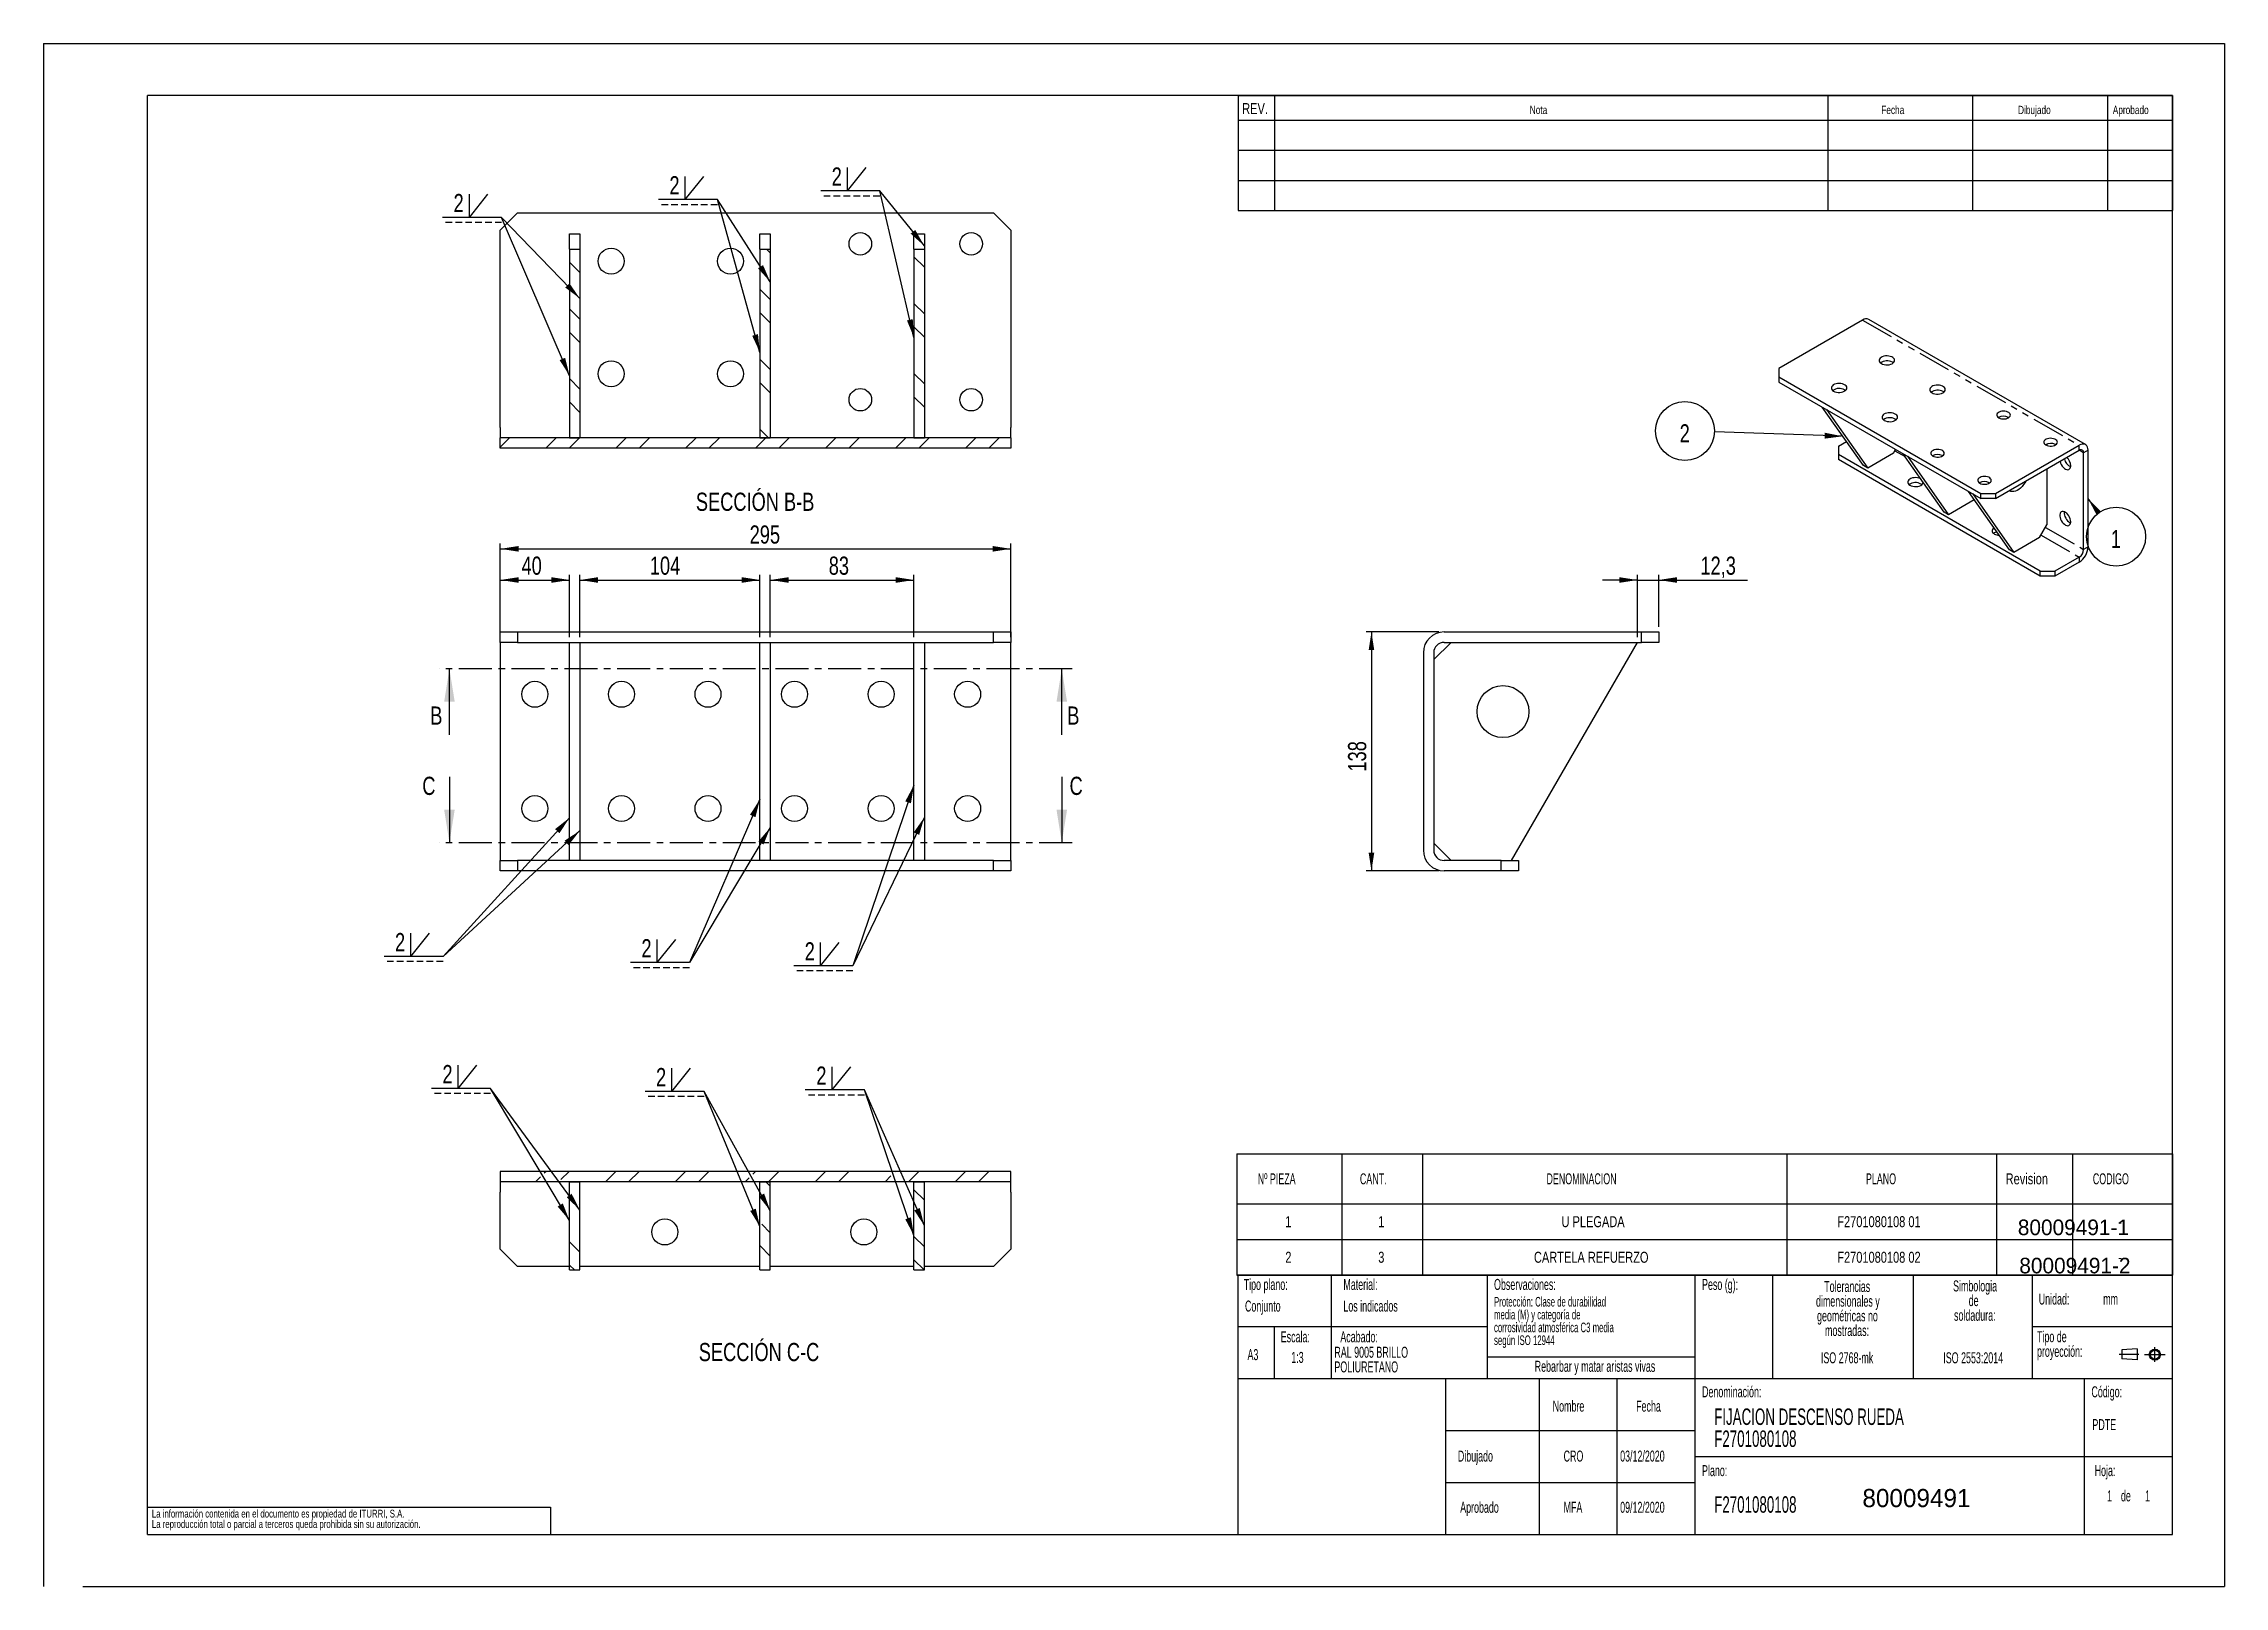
# Model space of a CAD drawing. Extents: x 0 to 420, y 0 to 297.
import ezdxf

# ---------------------------------------------------------------- set-up
doc = ezdxf.new("R2010")
doc.units = 0
for name, pattern in [('SLD-CENTRADA-DOBLE', [12.7, 6.35, -1.27, 1.27, -1.27, 1.27, -1.27]), ('SLD-CENTRADA-SIMPLE', [10.16, 6.35, -1.27, 1.27, -1.27]), ('SLD-CENTRADA-TRAZOS-LARGOS', [19.05, 15.24, -1.27, 1.27, -1.27]), ('SLD-CONTINUA', [0]), ('SLD-DISCONTINUA', [1.905, 1.27, -0.635])]:
    doc.linetypes.add(name, pattern=pattern)
doc.layers.get('0').update_dxf_attribs({"linetype": 'CONTINUOUS'})
doc.layers.add('FORMATO', color=7, linetype='SLD-CONTINUA')
doc.layers.add('SLD-0', color=179, linetype='SLD-CONTINUA')
doc.styles.add('SLDTEXTSTYLE0', font='TXT', dxfattribs={"width": 0.605})
doc.styles.add('SLDTEXTSTYLE1', font='TXT', dxfattribs={"width": 0.75})
doc.dimstyles.new('SLDDIMSTYLE0', dxfattribs={"dimtxt": 3.5, "dimasz": 3.5, "dimexe": 0, "dimexo": 0.0625, "dimgap": 0.875, "dimtad": 1, "dimdec": 1, "dimlfac": 3, "dimrnd": 1e-09, "dimzin": 12, "dimdsep": 46, "dimtxsty": 'SLDTEXTSTYLE1', "dimsah": 1, "dimcen": 0.09, "dimadec": 0, "dimazin": 0, "dimtfac": 1, "dimtdec": 1, "dimtofl": 0, "dimtmove": 0, "dimatfit": 3, "dimfxl": 1, "dimtolj": 1, "dimtzin": 12, "dimarcsym": 0})
doc.dimstyles.new('SLDDIMSTYLE1', dxfattribs={"dimtxt": 0.18, "dimasz": 3.5, "dimexe": 0, "dimexo": 0.0625, "dimgap": 0, "dimtad": 0, "dimtih": 1, "dimtoh": 1, "dimdec": 0, "dimrnd": 1e-09, "dimzin": 0, "dimdsep": 46, "dimtxsty": 'Standard', "dimsah": 1, "dimcen": 0.09, "dimadec": 0, "dimazin": 0, "dimtfac": 3.5, "dimtdec": 0, "dimtofl": 0, "dimtmove": 0, "dimatfit": 3, "dimfxl": 1, "dimtolj": 1, "dimtzin": 0, "dimarcsym": 0})
doc.dimstyles.new('SLDDIMSTYLE2', dxfattribs={"dimtxt": 3.5, "dimasz": 3.5, "dimexe": 0, "dimexo": 0.0625, "dimgap": 0.875, "dimtad": 1, "dimdec": 1, "dimlfac": 3, "dimrnd": 1e-09, "dimzin": 12, "dimdsep": 46, "dimtxsty": 'SLDTEXTSTYLE1', "dimsah": 1, "dimcen": 0.09, "dimadec": 0, "dimazin": 0, "dimtfac": 1, "dimtdec": 1, "dimtmove": 0, "dimatfit": 0, "dimfxl": 1, "dimtolj": 1, "dimtzin": 12, "dimarcsym": 0})

msp = doc.modelspace()

# ---------------------------------------------------------------- texts
at = {"color": 7, "linetype": 'Continuous', "char_height": 3.5, "attachment_point": 1, "style": 'SLDTEXTSTYLE1'}
for s, insert in [('B', (74.467, 169.392)), ('B', (197.146, 169.392)), ('C', (72.929, 155.863)), ('C', (197.585, 155.863))]:
    msp.add_mtext(s, dxfattribs=dict(at, insert=insert))
at = {"attachment_point": 1}
for s, width, insert, char_height in [('80009491-1', 24.496, (380.217, 70.615), 3), ('80009491-2', 28.0699, (380.504, 63.258), 3), ('80009491', 60.14397, (350.286, 18.75), 3.5)]:
    msp.add_mtext_dynamic_manual_height_columns(s, width=width, gutter_width=17.5, heights=[0], dxfattribs=dict(at, insert=insert, char_height=char_height))
at = {"layer": 'FORMATO', "style": 'SLDTEXTSTYLE1'}
for s, insert, char_height, attachment_point in [('REV.', (230.836, 285.552), 2.1167, 1), ('Nota', (286.224, 285.026), 1.5875, 1), ('Fecha', (353.926, 285.026), 1.5875, 1), ('Dibujado', (380.261, 285.026), 1.5875, 1), ('Aprobado', (398.51, 285.026), 1.5875, 1), ('SECCIÓN B-B', (137.031, 210.554), 3.5, 2), ('SECCIÓN C-C', (137.782, 46.862), 3.5, 2)]:
    msp.add_mtext(s, dxfattribs=dict(at, insert=insert, char_height=char_height, attachment_point=attachment_point))
at = {"layer": 'SLD-0', "style": 'SLDTEXTSTYLE0'}
for s, insert, char_height, attachment_point in [('Tipo plano:', (231.129, 59.181), 2.11667, 1), ('Material:', (250.33, 59.181), 2.1167, 1), ('Observaciones:', (279.339, 59.181), 2.11667, 1), ('Peso (g):', (319.403, 59.181), 2.1167, 1), ('Conjunto', (231.377, 55.019), 2.1167, 1), ('Los indicados', (250.33, 55.019), 2.11667, 1), ('Unidad:', (384.246, 56.371), 2.1167, 1), ('mm', (396.662, 56.371), 2.1167, 1), ('Escala:', (238.263, 49.101), 2.1167, 1), ('Acabado:', (249.738, 49.101), 2.1167, 1), ('A3', (231.859, 45.674), 2.1167, 1), ('1:3', (240.29, 45.135), 2.1167, 1), ('Rebarbar y matar aristas vivas', (298.785, 43.424), 2.11667, 2), ('ISO 2768-mk', (347.337, 45.06), 2.11667, 2), ('ISO 2553:2014', (371.625, 45.06), 2.11667, 2), ('Denominación:', (319.403, 38.514), 2.11667, 1), ('Código:', (394.398, 38.514), 2.1167, 1), ('Nombre', (290.638, 35.755), 2.1167, 1), ('Fecha', (306.708, 35.755), 2.1167, 1), ('PDTE', (394.586, 32.193), 2.1167, 1), ('Dibujado', (272.373, 26.14), 2.1167, 1), ('CRO', (292.735, 26.14), 2.1167, 1), ('03/12/2020', (303.629, 26.14), 2.1167, 1), ('Plano:', (319.403, 23.338), 2.1167, 1), ('Hoja:', (395.014, 23.338), 2.1167, 1), ('F2701080108', (321.739, 17.347), 3.175, 1), ('1', (397.413, 18.475), 2.117, 1), ('1', (397.413, 18.475), 2.117, 1), ('de', (400.078, 18.475), 2.1167, 1), ('de', (400.078, 18.475), 2.1167, 1), ('1', (404.731, 18.475), 2.117, 1), ('1', (404.731, 18.475), 2.117, 1), ('Aprobado', (272.825, 16.282), 2.1167, 1), ('MFA', (292.735, 16.282), 2.1167, 1), ('09/12/2020', (303.629, 16.282), 2.1167, 1)]:
    msp.add_mtext(s, dxfattribs=dict(at, insert=insert, char_height=char_height, attachment_point=attachment_point))

# ---------------------------------------------------------------- blocks, each defined once
blk = doc.blocks.new('BLOQUE3')
at = {"color": 7, "linetype": 'SLD-CENTRADA-TRAZOS-LARGOS'}
for p, q in [((397.92, 130.06), (394.8, 130.06)), ((398.88, 130.02), (402.16, 130.02)), ((400.52, 128.85), (400.52, 131.19))]:
    blk.add_line(p, q, dxfattribs=at)
at = {"color": 7, "linetype": 'SLD-CONTINUA'}
for p, q in [((397.68, 130.95), (395.23, 130.77)), ((395.23, 130.77), (395.23, 129.34)), ((397.68, 130.95), (397.68, 129.16)), ((397.68, 129.16), (395.23, 129.34))]:
    blk.add_line(p, q, dxfattribs=at)
for radius in [0.892, 0.713]:
    blk.add_circle((400.52, 130.02), radius, dxfattribs=at)
blk = doc.blocks.new('SW_NOTE_0')
at = {"layer": 'SLD-0', "color": 0, "attachment_point": 2, "style": 'SLDTEXTSTYLE0'}
for s, insert, char_height in [('dimensionales y', (7.54, -0.09), 2.1167), ('Tolerancias', (7.41, 2.73), 2.1167), ('geométricas no', (7.46, -2.92), 2.1167), ('mostradas:', (7.38, -5.74), 2.117)]:
    blk.add_mtext(s, dxfattribs=dict(at, insert=insert, char_height=char_height))
blk = doc.blocks.new('SW_NOTE_0_1')
at = {"layer": 'SLD-0', "color": 0, "attachment_point": 1, "style": 'SLDTEXTSTYLE0'}
for s, insert, char_height in [('Tipo de', (0, 2.73), 2.117), ('proyección:', (0, -0.09), 2.1167)]:
    blk.add_mtext(s, dxfattribs=dict(at, insert=insert, char_height=char_height))
blk = doc.blocks.new('SW_NOTE_0_2')
at = {"layer": 'SLD-0', "color": 0, "char_height": 2.117, "attachment_point": 2, "style": 'SLDTEXTSTYLE0'}
for s, insert in [('Simbologia', (7.11, 2.73)), ('de', (6.84, -0.09)), ('soldadura:', (7.06, -2.92))]:
    blk.add_mtext(s, dxfattribs=dict(at, insert=insert))
blk = doc.blocks.new('SW_NOTE_0_3')
at = {"layer": 'SLD-0', "color": 0, "char_height": 1.5, "attachment_point": 1, "style": 'SLDTEXTSTYLE1'}
for s, insert in [('La información contenida en el documento es propiedad de ITURRI, S.A.', (0, 1.93)), ('La reproducción total o parcial a terceros queda prohibida sin su autorización.', (0, -0.07))]:
    blk.add_mtext(s, dxfattribs=dict(at, insert=insert))
blk = doc.blocks.new('SW_NOTE_0_4')
at = {"layer": 'SLD-0', "color": 0, "char_height": 2.1167, "attachment_point": 1, "style": 'SLDTEXTSTYLE0'}
for s, insert in [('RAL 9005 BRILLO', (0, 2.73)), ('POLIURETANO', (0, -0.09))]:
    blk.add_mtext(s, dxfattribs=dict(at, insert=insert))
blk = doc.blocks.new('SW_NOTE_0_5')
at = {"layer": 'SLD-0', "color": 0, "char_height": 3.175, "attachment_point": 1, "style": 'SLDTEXTSTYLE0'}
for s, insert in [('FIJACION DESCENSO RUEDA', (0, 4.09)), ('F2701080108', (0, -0.14))]:
    blk.add_mtext(s, dxfattribs=dict(at, insert=insert))
blk = doc.blocks.new('SW_NOTE_0_6')
at = {"layer": 'SLD-0', "color": 0, "char_height": 1.8521, "attachment_point": 1, "style": 'SLDTEXTSTYLE0'}
for s, insert in [('media (M) y categoría de', (0, -0.08)), ('Protección: Clase de durabilidad', (0, 2.39)), ('corrosividad atmosférica C3 media', (0, -2.55)), ('según ISO 12944', (0, -5.02))]:
    blk.add_mtext(s, dxfattribs=dict(at, insert=insert))
blk = doc.blocks.new('SW_TABLEANNOTATION_0')
at = {"layer": 'FORMATO', "color": 0}
for p, q in [((0, 0), (0, -9.66)), ((0, 0), (20.25, 0)), ((20.25, 0), (20.25, -9.66)), ((20.25, 0), (35.79, 0)), ((35.79, 0), (35.79, -9.66)), ((35.79, 0), (105.92, 0)), ((105.92, 0), (105.92, -9.66)), ((105.92, 0), (146.3, 0)), ((146.3, 0), (146.3, -9.66)), ((146.3, 0), (160.98, 0)), ((160.98, 0), (160.98, -9.66)), ((160.98, 0), (180.2, 0)), ((180.2, 0), (180.2, -9.66)), ((0, -9.66), (20.25, -9.66)), ((0, -9.66), (0, -16.51)), ((20.25, -9.66), (35.79, -9.66)), ((20.25, -9.66), (20.25, -16.51)), ((35.79, -9.66), (105.92, -9.66)), ((35.79, -9.66), (35.79, -16.51)), ((105.92, -9.66), (146.3, -9.66)), ((105.92, -9.66), (105.92, -16.51)), ((146.3, -9.66), (160.98, -9.66)), ((146.3, -9.66), (146.3, -16.51)), ((160.98, -9.66), (180.2, -9.66)), ((160.98, -9.66), (160.98, -16.51)), ((180.2, -9.66), (180.2, -16.51)), ((0, -16.51), (0, -23.35)), ((0, -16.51), (20.25, -16.51)), ((20.25, -16.51), (20.25, -23.35)), ((20.25, -16.51), (35.79, -16.51)), ((35.79, -16.51), (35.79, -23.35)), ((35.79, -16.51), (105.92, -16.51)), ((105.92, -16.51), (105.92, -23.35)), ((105.92, -16.51), (146.3, -16.51)), ((146.3, -16.51), (146.3, -23.35)), ((146.3, -16.51), (160.98, -16.51)), ((160.98, -16.51), (160.98, -23.35)), ((160.98, -16.51), (180.2, -16.51)), ((180.2, -16.51), (180.2, -23.35)), ((0, -23.35), (20.25, -23.35)), ((20.25, -23.35), (35.79, -23.35)), ((35.79, -23.35), (105.92, -23.35)), ((105.92, -23.35), (146.3, -23.35)), ((146.3, -23.35), (160.98, -23.35)), ((160.98, -23.35), (180.2, -23.35))]:
    blk.add_line(p, q, dxfattribs=at)
at = {"layer": 'FORMATO', "color": 0, "attachment_point": 1}
for s, insert, char_height, style in [('Nº PIEZA', (4.04, -3.76), 2.117, 'SLDTEXTSTYLE0'), ('CANT.', (23.71, -3.76), 2.117, 'SLDTEXTSTYLE0'), ('DENOMINACION', (59.64, -3.76), 2.1167, 'SLDTEXTSTYLE0'), ('PLANO', (121.17, -3.76), 2.117, 'SLDTEXTSTYLE0'), ('Revision', (148.08, -3.76), 2.117, 'SLDTEXTSTYLE1'), ('CODIGO', (164.87, -3.76), 2.117, 'SLDTEXTSTYLE0'), ('1', (9.34, -12.01), 2.12, 'SLDTEXTSTYLE1'), ('1', (27.24, -12.01), 2.12, 'SLDTEXTSTYLE1'), ('U PLEGADA', (62.54, -12.01), 2.117, 'SLDTEXTSTYLE1'), ('F2701080108 01', (115.65, -12.01), 2.1167, 'SLDTEXTSTYLE1'), ('-', (169.73, -12.01), 2.12, 'SLDTEXTSTYLE1'), ('2', (9.34, -18.86), 2.12, 'SLDTEXTSTYLE1'), ('3', (27.24, -18.86), 2.12, 'SLDTEXTSTYLE1'), ('CARTELA REFUERZO', (57.23, -18.86), 2.1167, 'SLDTEXTSTYLE1'), ('F2701080108 02', (115.65, -18.86), 2.1167, 'SLDTEXTSTYLE1'), ('-', (169.73, -18.86), 2.12, 'SLDTEXTSTYLE1')]:
    blk.add_mtext(s, dxfattribs=dict(at, insert=insert, char_height=char_height, style=style))
blk = doc.blocks.new('_D')
at = {"layer": 'FORMATO', "color": 7, "transparency": 16777216}
for p, q in [((87.96, 182.74), (87.96, 194.74)), ((87.96, 193.74), (101.29, 193.74)), ((101.29, 182.74), (101.29, 194.74))]:
    blk.add_line(p, q, dxfattribs=at)
for points in [[(87.96, 193.74), (91.46, 193.2), (91.46, 194.28)], [(101.29, 193.74), (97.79, 194.28), (97.79, 193.2)]]:
    blk.add_solid(points, dxfattribs=at)
at = {"layer": 'FORMATO', "color": 7, "transparency": 16777216, "insert": (92.04, 198.25), "char_height": 3.5, "attachment_point": 1, "style": 'SLDTEXTSTYLE1'}
blk.add_mtext('40', dxfattribs=at)
blk = doc.blocks.new('_D_1')
at = {"layer": 'FORMATO', "color": 7, "transparency": 16777216}
for p, q in [((103.29, 182.74), (103.29, 194.74)), ((103.29, 193.74), (137.96, 193.74)), ((137.96, 182.74), (137.96, 194.74))]:
    blk.add_line(p, q, dxfattribs=at)
for points in [[(103.29, 193.74), (106.79, 193.2), (106.79, 194.28)], [(137.96, 193.74), (134.46, 194.28), (134.46, 193.2)]]:
    blk.add_solid(points, dxfattribs=at)
at = {"layer": 'FORMATO', "color": 7, "transparency": 16777216, "insert": (116.75, 198.25), "char_height": 3.5, "attachment_point": 1, "style": 'SLDTEXTSTYLE1'}
blk.add_mtext('104', dxfattribs=at)
blk = doc.blocks.new('_D_2')
at = {"layer": 'FORMATO', "color": 7, "transparency": 16777216}
for p, q in [((139.96, 182.74), (139.96, 194.74)), ((139.96, 193.74), (167.62, 193.74)), ((167.62, 182.74), (167.62, 194.74))]:
    blk.add_line(p, q, dxfattribs=at)
for points in [[(139.96, 193.74), (143.46, 193.2), (143.46, 194.28)], [(167.62, 193.74), (164.12, 194.28), (164.12, 193.2)]]:
    blk.add_solid(points, dxfattribs=at)
at = {"layer": 'FORMATO', "color": 7, "transparency": 16777216, "insert": (151.21, 198.25), "char_height": 3.5, "attachment_point": 1, "style": 'SLDTEXTSTYLE1'}
blk.add_mtext('83', dxfattribs=at)
blk = doc.blocks.new('_D_3')
at = {"layer": 'FORMATO', "color": 7, "transparency": 16777216}
for p, q in [((87.96, 182.74), (87.96, 200.74)), ((87.96, 199.74), (186.29, 199.74)), ((186.29, 182.74), (186.29, 200.74))]:
    blk.add_line(p, q, dxfattribs=at)
for points in [[(87.96, 199.74), (91.46, 199.2), (91.46, 200.28)], [(186.29, 199.74), (182.79, 200.28), (182.79, 199.2)]]:
    blk.add_solid(points, dxfattribs=at)
at = {"layer": 'FORMATO', "color": 7, "transparency": 16777216, "insert": (135.98, 204.25), "char_height": 3.5, "attachment_point": 1, "style": 'SLDTEXTSTYLE1'}
blk.add_mtext('295', dxfattribs=at)
blk = doc.blocks.new('SW_SYMBOL_WELD_BUSB')
at = {"layer": 'FORMATO', "color": 0}
for q in [(200, 1000), (1000, 1000)]:
    blk.add_line((200, 0), q, dxfattribs=at)
blk = doc.blocks.new('SW_WELDSYMBOL_0')
at = {"layer": 'FORMATO', "color": 0}
blk.add_line((0, 0), (-11.38, 0), dxfattribs=at)
at = {"layer": 'FORMATO', "color": 0, "linetype": 'SLD-DISCONTINUA'}
blk.add_line((0, -1), (-11.38, -1), dxfattribs=at)
at = {"layer": 'FORMATO', "color": 0, "xscale": 0.004470703125, "yscale": 0.004470703125, "zscale": 0.004470703125}
blk.add_blockref('SW_SYMBOL_WELD_BUSB', (-7.11, 0), dxfattribs=at)
at = {"layer": 'FORMATO', "color": 0, "insert": (-9.26, 4.51), "char_height": 3.5, "attachment_point": 1, "style": 'SLDTEXTSTYLE1'}
blk.add_mtext('2', dxfattribs=at)
blk = doc.blocks.new('SW_WELDSYMBOL_1')
at = {"layer": 'FORMATO', "color": 0}
blk.add_line((0, 0), (-11.38, 0), dxfattribs=at)
at = {"layer": 'FORMATO', "color": 0, "linetype": 'SLD-DISCONTINUA'}
blk.add_line((0, -1), (-11.38, -1), dxfattribs=at)
at = {"layer": 'FORMATO', "color": 0, "xscale": 0.004470703125, "yscale": 0.004470703125, "zscale": 0.004470703125}
blk.add_blockref('SW_SYMBOL_WELD_BUSB', (-7.11, 0), dxfattribs=at)
at = {"layer": 'FORMATO', "color": 0, "insert": (-9.26, 4.51), "char_height": 3.5, "attachment_point": 1, "style": 'SLDTEXTSTYLE1'}
blk.add_mtext('2', dxfattribs=at)
blk = doc.blocks.new('SW_WELDSYMBOL_2')
at = {"layer": 'FORMATO', "color": 0}
blk.add_line((0, 0), (-11.38, 0), dxfattribs=at)
at = {"layer": 'FORMATO', "color": 0, "linetype": 'SLD-DISCONTINUA'}
blk.add_line((0, -1), (-11.38, -1), dxfattribs=at)
at = {"layer": 'FORMATO', "color": 0, "xscale": 0.004470703125, "yscale": 0.004470703125, "zscale": 0.004470703125}
blk.add_blockref('SW_SYMBOL_WELD_BUSB', (-7.11, 0), dxfattribs=at)
at = {"layer": 'FORMATO', "color": 0, "insert": (-9.26, 4.51), "char_height": 3.5, "attachment_point": 1, "style": 'SLDTEXTSTYLE1'}
blk.add_mtext('2', dxfattribs=at)
blk = doc.blocks.new('_D_4')
at = {"layer": 'FORMATO', "color": 7, "transparency": 16777216}
for p, q in [((306.98, 193.74), (300.25, 193.74)), ((306.98, 182.74), (306.98, 194.74)), ((306.98, 193.74), (311.06, 193.74)), ((311.06, 184.74), (311.06, 194.74)), ((311.06, 193.74), (328.14, 193.74))]:
    blk.add_line(p, q, dxfattribs=at)
for points in [[(306.98, 193.74), (303.48, 194.28), (303.48, 193.2)], [(311.06, 193.74), (314.56, 193.2), (314.56, 194.28)]]:
    blk.add_solid(points, dxfattribs=at)
at = {"layer": 'FORMATO', "color": 7, "transparency": 16777216, "insert": (319.09, 198.25), "char_height": 3.5, "attachment_point": 1, "style": 'SLDTEXTSTYLE1'}
blk.add_mtext('12,3', dxfattribs=at)
blk = doc.blocks.new('_D_5')
at = {"layer": 'FORMATO', "color": 7, "transparency": 16777216}
for p, q in [((268.73, 183.74), (254.73, 183.74)), ((255.73, 183.74), (255.73, 137.74)), ((268.73, 137.74), (254.73, 137.74))]:
    blk.add_line(p, q, dxfattribs=at)
for points in [[(255.73, 183.74), (255.19, 180.24), (256.27, 180.24)], [(255.73, 137.74), (256.27, 141.24), (255.19, 141.24)]]:
    blk.add_solid(points, dxfattribs=at)
at = {"layer": 'FORMATO', "color": 7, "transparency": 16777216, "insert": (251.22, 156.86), "char_height": 3.5, "attachment_point": 1, "rotation": 90, "style": 'SLDTEXTSTYLE1'}
blk.add_mtext('138', dxfattribs=at)
blk = doc.blocks.new('SW_NOTE_0_7')
at = {"layer": 'FORMATO', "color": 0}
blk.add_circle((3.38, -4.57), 5.68, dxfattribs=at)
at = {"layer": 'FORMATO', "color": 0, "insert": (3.35, -3.28), "char_height": 3.5, "attachment_point": 2, "style": 'SLDTEXTSTYLE1'}
blk.add_mtext('1', dxfattribs=at)
blk = doc.blocks.new('SW_NOTE_0_8')
at = {"layer": 'FORMATO', "color": 0}
blk.add_circle((-5.68, 0.19), 5.68, dxfattribs=at)
at = {"layer": 'FORMATO', "color": 0, "insert": (-5.72, 1.48), "char_height": 3.5, "attachment_point": 2, "style": 'SLDTEXTSTYLE1'}
blk.add_mtext('2', dxfattribs=at)
blk = doc.blocks.new('SW_WELDSYMBOL_3')
at = {"layer": 'FORMATO', "color": 0}
blk.add_line((0, 0), (-11.38, 0), dxfattribs=at)
at = {"layer": 'FORMATO', "color": 0, "linetype": 'SLD-DISCONTINUA'}
blk.add_line((0, -1), (-11.38, -1), dxfattribs=at)
at = {"layer": 'FORMATO', "color": 0, "xscale": 0.004470703125, "yscale": 0.004470703125, "zscale": 0.004470703125}
blk.add_blockref('SW_SYMBOL_WELD_BUSB', (-7.11, 0), dxfattribs=at)
at = {"layer": 'FORMATO', "color": 0, "insert": (-9.26, 4.51), "char_height": 3.5, "attachment_point": 1, "style": 'SLDTEXTSTYLE1'}
blk.add_mtext('2', dxfattribs=at)
blk = doc.blocks.new('SW_WELDSYMBOL_4')
at = {"layer": 'FORMATO', "color": 0}
blk.add_line((0, 0), (-11.38, 0), dxfattribs=at)
at = {"layer": 'FORMATO', "color": 0, "linetype": 'SLD-DISCONTINUA'}
blk.add_line((0, -1), (-11.38, -1), dxfattribs=at)
at = {"layer": 'FORMATO', "color": 0, "xscale": 0.004470703125, "yscale": 0.004470703125, "zscale": 0.004470703125}
blk.add_blockref('SW_SYMBOL_WELD_BUSB', (-7.11, 0), dxfattribs=at)
at = {"layer": 'FORMATO', "color": 0, "insert": (-9.26, 4.51), "char_height": 3.5, "attachment_point": 1, "style": 'SLDTEXTSTYLE1'}
blk.add_mtext('2', dxfattribs=at)
blk = doc.blocks.new('SW_WELDSYMBOL_5')
at = {"layer": 'FORMATO', "color": 0}
blk.add_line((0, 0), (-11.38, 0), dxfattribs=at)
at = {"layer": 'FORMATO', "color": 0, "linetype": 'SLD-DISCONTINUA'}
blk.add_line((0, -1), (-11.38, -1), dxfattribs=at)
at = {"layer": 'FORMATO', "color": 0, "xscale": 0.004470703125, "yscale": 0.004470703125, "zscale": 0.004470703125}
blk.add_blockref('SW_SYMBOL_WELD_BUSB', (-7.11, 0), dxfattribs=at)
at = {"layer": 'FORMATO', "color": 0, "insert": (-9.26, 4.51), "char_height": 3.5, "attachment_point": 1, "style": 'SLDTEXTSTYLE1'}
blk.add_mtext('2', dxfattribs=at)
blk = doc.blocks.new('SW_WELDSYMBOL_6')
at = {"layer": 'FORMATO', "color": 0}
blk.add_line((0, 0), (-11.38, 0), dxfattribs=at)
at = {"layer": 'FORMATO', "color": 0, "linetype": 'SLD-DISCONTINUA'}
blk.add_line((0, -1), (-11.38, -1), dxfattribs=at)
at = {"layer": 'FORMATO', "color": 0, "xscale": 0.004470703125, "yscale": 0.004470703125, "zscale": 0.004470703125}
blk.add_blockref('SW_SYMBOL_WELD_BUSB', (-7.11, 0), dxfattribs=at)
at = {"layer": 'FORMATO', "color": 0, "insert": (-9.26, 4.51), "char_height": 3.5, "attachment_point": 1, "style": 'SLDTEXTSTYLE1'}
blk.add_mtext('2', dxfattribs=at)
blk = doc.blocks.new('SW_WELDSYMBOL_7')
at = {"layer": 'FORMATO', "color": 0}
blk.add_line((0, 0), (-11.38, 0), dxfattribs=at)
at = {"layer": 'FORMATO', "color": 0, "linetype": 'SLD-DISCONTINUA'}
blk.add_line((0, -1), (-11.38, -1), dxfattribs=at)
at = {"layer": 'FORMATO', "color": 0, "xscale": 0.004470703125, "yscale": 0.004470703125, "zscale": 0.004470703125}
blk.add_blockref('SW_SYMBOL_WELD_BUSB', (-7.11, 0), dxfattribs=at)
at = {"layer": 'FORMATO', "color": 0, "insert": (-9.26, 4.51), "char_height": 3.5, "attachment_point": 1, "style": 'SLDTEXTSTYLE1'}
blk.add_mtext('2', dxfattribs=at)
blk = doc.blocks.new('SW_WELDSYMBOL_8')
at = {"layer": 'FORMATO', "color": 0}
blk.add_line((0, 0), (-11.38, 0), dxfattribs=at)
at = {"layer": 'FORMATO', "color": 0, "linetype": 'SLD-DISCONTINUA'}
blk.add_line((0, -1), (-11.38, -1), dxfattribs=at)
at = {"layer": 'FORMATO', "color": 0, "xscale": 0.004470703125, "yscale": 0.004470703125, "zscale": 0.004470703125}
blk.add_blockref('SW_SYMBOL_WELD_BUSB', (-7.11, 0), dxfattribs=at)
at = {"layer": 'FORMATO', "color": 0, "insert": (-9.26, 4.51), "char_height": 3.5, "attachment_point": 1, "style": 'SLDTEXTSTYLE1'}
blk.add_mtext('2', dxfattribs=at)

# ---------------------------------------------------------------- dimensions: what is measured, and where the dimension line sits
at = {"layer": 'FORMATO', "color": 7}
for base, p1, p2, picture, middle in [((186.291, 199.74), (87.958, 181.74), (186.291, 181.74), '_D_3', (139.861, 199.74)), ((101.291, 193.74), (87.958, 181.74), (101.291, 181.74), '_D', (94.625, 193.74)), ((137.958, 193.74), (103.291, 181.74), (137.958, 181.74), '_D_1', (120.625, 193.74)), ((167.625, 193.74), (139.958, 181.74), (167.625, 181.74), '_D_2', (153.791, 193.74))]:
    dim = msp.add_linear_dim(base=base, p1=p1, p2=p2, dimstyle='SLDDIMSTYLE0', dxfattribs=at)
    dim.commit()
    dim.dimension.update_dxf_attribs({"geometry": picture, "text_midpoint": middle, "dimtype": 160})
for base, p1, p2, angle, dimstyle, picture, middle in [((311.064, 193.74), (306.979, 181.74), (311.064, 183.74), 0, 'SLDDIMSTYLE2', '_D_4', (323.613, 193.74)), ((255.73, 137.74), (269.73, 183.74), (269.73, 137.74), 90, 'SLDDIMSTYLE0', '_D_5', (255.73, 160.74))]:
    dim = msp.add_linear_dim(base=base, p1=p1, p2=p2, angle=angle, dimstyle=dimstyle, dxfattribs=at)
    dim.commit()
    dim.dimension.update_dxf_attribs({"geometry": picture, "text_midpoint": middle, "dimtype": 160})

# ---------------------------------------------------------------- linework, layer by layer
at = {"color": 7, "linetype": 'SLD-CONTINUA'}
for p, q in [((0, 297), (420, 297)), ((0, 297), (0, -0.001)), ((420, 297), (420, 0)), ((410, 287), (20, 287)), ((20, 10), (20, 287)), ((410, 10), (410, 287)), ((91.291, 264.451), (87.958, 261.118)), ((87.958, 223.118), (87.958, 261.118)), ((91.291, 264.451), (182.958, 264.451)), ((186.291, 261.118), (182.958, 264.451)), ((186.291, 261.118), (186.291, 223.118)), ((101.291, 260.367), (103.291, 260.367)), ((101.291, 257.431), (101.291, 260.367)), ((101.291, 257.431), (103.291, 257.431)), ((101.291, 257.431), (101.291, 221.118)), ((103.291, 260.367), (103.291, 257.431)), ((103.291, 257.431), (103.291, 221.118)), ((137.958, 260.367), (139.958, 260.367)), ((137.958, 257.431), (137.958, 260.367)), ((137.958, 257.431), (139.958, 257.431)), ((137.958, 257.431), (137.958, 221.118)), ((139.223, 257.431), (139.958, 256.696)), ((139.958, 260.367), (139.958, 257.431)), ((139.958, 257.431), (139.958, 221.118)), ((167.625, 260.367), (169.625, 260.367)), ((167.625, 257.431), (167.625, 260.367)), ((167.625, 257.431), (169.625, 257.431)), ((167.625, 257.431), (167.625, 221.118)), ((169.625, 260.367), (169.625, 257.431)), ((169.625, 257.431), (169.625, 221.118)), ((101.291, 254.951), (103.291, 252.951)), ((167.625, 255.97), (169.625, 253.97)), ((137.958, 249.716), (139.958, 247.716)), ((101.291, 245.971), (103.291, 243.971)), ((137.958, 245.226), (139.958, 243.226)), ((167.625, 246.99), (169.625, 244.99)), ((350.325, 243.778), (334.203, 234.471)), ((393.244, 219.813), (351.525, 243.897)), ((101.291, 241.481), (103.291, 239.481)), ((167.625, 242.5), (169.625, 240.5)), ((137.958, 236.245), (139.958, 234.245)), ((356.053, 235.655), (356.229, 235.532)), ((101.291, 232.501), (103.291, 230.501)), ((137.958, 231.755), (139.958, 229.755)), ((167.625, 233.519), (169.625, 231.519)), ((334.203, 234.471), (334.203, 232.838)), ((334.203, 232.838), (373.094, 210.387)), ((334.203, 232.838), (334.203, 231.858)), ((334.203, 231.858), (373.094, 209.407)), ((101.291, 228.011), (103.291, 226.011)), ((167.625, 229.029), (169.625, 227.029)), ((350.466, 215.772), (342.545, 227.043)), ((346.86, 230.348), (347.036, 230.226)), ((365.811, 230.021), (365.987, 229.899)), ((87.958, 223.118), (87.958, 221.118)), ((137.958, 222.775), (139.615, 221.118)), ((186.291, 221.118), (186.291, 223.118)), ((343.393, 226.553), (351.315, 215.282)), ((356.618, 224.715), (356.794, 224.592)), ((378.397, 225.041), (378.463, 225.001)), ((89.733, 221.118), (87.958, 219.343)), ((87.958, 219.118), (87.958, 221.118)), ((186.291, 221.118), (87.958, 221.118)), ((186.291, 219.118), (87.958, 219.118)), ((98.714, 221.118), (96.714, 219.118)), ((103.204, 221.118), (101.204, 219.118)), ((101.291, 221.118), (103.291, 221.118)), ((112.184, 221.118), (110.184, 219.118)), ((116.674, 221.118), (114.674, 219.118)), ((125.654, 221.118), (123.654, 219.118)), ((130.145, 221.118), (128.145, 219.118)), ((139.125, 221.118), (137.125, 219.118)), ((137.958, 221.118), (139.958, 221.118)), ((143.615, 221.118), (141.615, 219.118)), ((152.595, 221.118), (150.595, 219.118)), ((157.085, 221.118), (155.085, 219.118)), ((166.066, 221.118), (164.066, 219.118)), ((167.625, 221.118), (169.625, 221.118)), ((170.556, 221.118), (168.556, 219.118)), ((179.536, 221.118), (177.536, 219.118)), ((184.026, 221.118), (182.026, 219.118)), ((186.291, 221.118), (186.291, 219.118)), ((345.658, 219.527), (347.201, 220.418)), ((345.658, 219.527), (345.658, 217.894)), ((356.265, 218.139), (356.69, 218.877)), ((375.922, 210.387), (392.044, 219.694)), ((375.922, 209.407), (392.044, 218.714)), ((385.822, 219.915), (385.822, 219.636)), ((387.448, 219.816), (387.514, 219.776)), ((393.741, 200.097), (393.741, 218.714)), ((384.549, 195.443), (345.658, 217.894)), ((345.658, 217.894), (345.658, 216.915)), ((384.549, 194.463), (345.658, 216.915)), ((351.315, 215.282), (350.466, 215.772)), ((356.265, 218.139), (351.315, 215.282)), ((366.023, 206.791), (358.101, 218.062)), ((358.95, 217.572), (366.871, 206.301)), ((365.669, 217.694), (365.735, 217.653)), ((385.822, 215.122), (385.822, 204.342)), ((392.893, 199.607), (392.893, 218.224)), ((361.568, 212.22), (361.744, 212.098)), ((378.609, 199.525), (370.688, 210.796)), ((371.536, 210.306), (379.458, 199.035)), ((373.094, 209.407), (373.094, 210.387)), ((373.094, 210.387), (375.922, 210.387)), ((374.72, 212.469), (374.786, 212.428)), ((375.922, 210.387), (375.922, 209.407)), ((366.871, 206.301), (366.023, 206.791)), ((371.821, 209.159), (366.871, 206.301)), ((371.821, 209.159), (371.829, 209.172)), ((375.922, 209.407), (373.094, 209.407)), ((384.408, 201.893), (379.458, 199.035)), ((384.408, 201.893), (385.822, 204.342)), ((379.458, 199.035), (378.609, 199.525)), ((392.044, 198.137), (387.377, 195.443)), ((384.549, 195.443), (387.377, 195.443)), ((384.549, 194.463), (384.549, 195.443)), ((387.377, 194.463), (384.549, 194.463)), ((392.044, 197.158), (387.377, 194.463)), ((387.377, 195.443), (387.377, 194.463)), ((87.958, 181.74), (87.958, 183.74)), ((87.958, 183.74), (91.291, 183.74)), ((91.291, 181.74), (87.958, 181.74)), ((87.958, 181.74), (87.958, 179.74)), ((91.291, 183.74), (91.291, 181.74)), ((91.291, 183.74), (182.958, 183.74)), ((91.291, 181.74), (182.958, 181.74)), ((101.291, 139.74), (101.291, 181.74)), ((103.291, 181.74), (103.291, 139.74)), ((137.958, 139.74), (137.958, 181.74)), ((139.958, 181.74), (139.958, 139.74)), ((167.625, 139.74), (167.625, 181.74)), ((169.625, 181.74), (169.625, 139.74)), ((182.958, 181.74), (182.958, 183.74)), ((182.958, 183.74), (186.291, 183.74)), ((186.291, 181.74), (182.958, 181.74)), ((186.291, 183.74), (186.291, 181.74)), ((186.291, 179.74), (186.291, 181.74)), ((271.064, 181.74), (267.73, 178.407)), ((269.73, 183.74), (307.73, 183.74)), ((269.73, 181.74), (307.73, 181.74)), ((282.73, 139.74), (306.979, 181.74)), ((307.73, 181.74), (307.73, 183.74)), ((307.73, 183.74), (311.064, 183.74)), ((311.064, 181.74), (307.73, 181.74)), ((311.064, 183.74), (311.064, 181.74)), ((78.158, 163.955), (78.158, 176.655)), ((87.958, 179.74), (87.958, 141.74)), ((186.291, 141.74), (186.291, 179.74)), ((196.091, 163.955), (196.091, 176.655)), ((265.73, 179.74), (265.73, 141.74)), ((267.73, 179.74), (267.73, 141.74)), ((78.158, 155.863), (78.158, 143.163)), ((196.091, 155.863), (196.091, 143.163)), ((267.73, 143.073), (271.064, 139.74)), ((87.958, 141.74), (87.958, 139.74)), ((87.958, 137.74), (87.958, 139.74)), ((87.958, 139.74), (91.291, 139.74)), ((91.291, 139.74), (91.291, 137.74)), ((182.958, 139.74), (91.291, 139.74)), ((182.958, 137.74), (182.958, 139.74)), ((182.958, 139.74), (186.291, 139.74)), ((186.291, 139.74), (186.291, 141.74)), ((186.291, 139.74), (186.291, 137.74)), ((280.73, 139.74), (269.73, 139.74)), ((280.73, 137.74), (280.73, 139.74)), ((280.73, 139.74), (284.064, 139.74)), ((284.064, 139.74), (284.064, 137.74)), ((91.291, 137.74), (87.958, 137.74)), ((182.958, 137.74), (91.291, 137.74)), ((186.291, 137.74), (182.958, 137.74)), ((280.73, 137.74), (269.73, 137.74)), ((284.064, 137.74), (280.73, 137.74)), ((87.958, 79.894), (87.958, 77.894)), ((186.291, 79.894), (87.958, 79.894)), ((96.402, 79.581), (96.714, 79.894)), ((99.607, 78.296), (101.204, 79.894)), ((108.184, 77.894), (110.184, 79.894)), ((112.674, 77.894), (114.674, 79.894)), ((121.654, 77.894), (123.654, 79.894)), ((126.145, 77.894), (128.145, 79.894)), ((136.607, 79.376), (137.125, 79.894)), ((139.615, 77.894), (141.615, 79.894)), ((148.595, 77.894), (150.595, 79.894)), ((153.085, 77.894), (155.085, 79.894)), ((163.983, 79.811), (164.066, 79.894)), ((166.556, 77.894), (168.556, 79.894)), ((175.536, 77.894), (177.536, 79.894)), ((180.026, 77.894), (182.026, 79.894)), ((186.291, 77.894), (186.291, 79.894)), ((186.291, 77.894), (87.958, 77.894)), ((87.958, 77.894), (87.958, 75.894)), ((87.958, 64.894), (87.958, 75.894)), ((94.714, 77.894), (95.672, 78.852)), ((101.291, 60.917), (101.291, 77.894)), ((101.291, 77.894), (103.291, 77.894)), ((103.291, 77.806), (103.204, 77.894)), ((103.291, 60.917), (103.291, 77.894)), ((135.125, 77.894), (135.871, 78.64)), ((137.958, 77.894), (139.958, 77.894)), ((137.958, 60.917), (137.958, 77.894)), ((139.958, 77.06), (139.125, 77.894)), ((139.958, 60.917), (139.958, 77.894)), ((162.066, 77.894), (163.195, 79.023)), ((167.625, 60.917), (167.625, 77.894)), ((167.625, 77.894), (169.625, 77.894)), ((169.625, 74.334), (167.625, 76.334)), ((169.625, 60.917), (169.625, 77.894)), ((186.291, 75.894), (186.291, 77.894)), ((186.291, 75.894), (186.291, 64.894)), ((103.291, 73.316), (103.18, 73.428)), ((139.958, 68.08), (138.309, 69.729)), ((169.625, 65.354), (167.625, 67.354)), ((87.958, 64.894), (91.291, 61.56)), ((103.291, 64.336), (101.291, 66.336)), ((139.958, 63.59), (137.958, 65.59)), ((182.958, 61.56), (186.291, 64.894)), ((101.291, 61.56), (91.291, 61.56)), ((102.22, 60.917), (101.291, 61.845)), ((101.291, 60.917), (103.291, 60.917)), ((137.958, 61.56), (103.291, 61.56)), ((137.958, 60.917), (139.958, 60.917)), ((167.625, 61.56), (139.958, 61.56)), ((169.572, 60.917), (167.625, 62.864)), ((167.625, 60.917), (169.625, 60.917)), ((182.958, 61.56), (169.625, 61.56)), ((230, 60), (410, 60)), ((230, 60), (230, 10)), ((20, 10), (410, 10)), ((7.531, 0), (420, 0))]:
    msp.add_line(p, q, dxfattribs=at)
at = {"color": 8, "linetype": 'SLD-CENTRADA-DOBLE'}
for p, q in [((350.325, 243.778), (392.044, 219.694)), ((356.547, 218.629), (358.491, 217.507)), ((392.044, 218.714), (392.044, 219.694)), ((392.893, 218.224), (392.044, 218.714)), ((393.741, 218.714), (392.893, 218.224)), ((384.69, 202.383), (392.044, 198.137)), ((385.539, 203.852), (392.893, 199.607)), ((392.044, 198.137), (392.044, 197.158)), ((393.741, 200.097), (392.893, 199.607))]:
    msp.add_line(p, q, dxfattribs=at)
at = {"color": 7, "linetype": 'SLD-CENTRADA-SIMPLE'}
for p, q in [((198.091, 176.655), (76.158, 176.655)), ((198.091, 143.163), (76.158, 143.163))]:
    msp.add_line(p, q, dxfattribs=at)
at = {"color": 7, "linetype": 'SLD-CONTINUA', "flags": 128}
for points in [[(353.931, 235.41), (354.184, 235.293), (354.475, 235.209), (354.789, 235.164), (355.114, 235.159), (355.432, 235.194), (355.73, 235.268), (355.994, 235.378), (356.21, 235.517), (356.37, 235.68), (356.465, 235.859), (356.491, 236.046), (356.448, 236.231), (356.336, 236.407), (356.161, 236.565), (355.932, 236.697), (355.658, 236.798), (355.354, 236.863), (355.032, 236.888), (354.709, 236.873), (354.399, 236.818), (354.117, 236.725), (353.875, 236.6), (353.686, 236.448), (353.558, 236.276), (353.497, 236.092), (353.506, 235.905), (353.584, 235.724), (353.728, 235.556), (353.931, 235.41)], [(344.739, 230.103), (344.992, 229.986), (345.282, 229.903), (345.597, 229.858), (345.921, 229.852), (346.24, 229.888), (346.538, 229.962), (346.801, 230.071), (347.018, 230.21), (347.177, 230.373), (347.273, 230.552), (347.299, 230.739), (347.255, 230.925), (347.143, 231.1), (346.969, 231.258), (346.739, 231.39), (346.466, 231.491), (346.161, 231.556), (345.84, 231.581), (345.517, 231.566), (345.207, 231.511), (344.924, 231.419), (344.683, 231.294), (344.494, 231.142), (344.366, 230.97), (344.304, 230.786), (344.313, 230.599), (344.391, 230.417), (344.536, 230.249), (344.739, 230.103)], [(363.689, 229.777), (363.942, 229.659), (364.233, 229.576), (364.547, 229.531), (364.872, 229.526), (365.19, 229.561), (365.488, 229.635), (365.752, 229.744), (365.968, 229.884), (366.128, 230.047), (366.223, 230.226), (366.249, 230.412), (366.206, 230.598), (366.094, 230.774), (365.919, 230.931), (365.69, 231.064), (365.416, 231.165), (365.112, 231.229), (364.791, 231.255), (364.467, 231.239), (364.157, 231.184), (363.875, 231.092), (363.633, 230.967), (363.444, 230.815), (363.316, 230.643), (363.255, 230.459), (363.264, 230.272), (363.342, 230.09), (363.486, 229.923), (363.689, 229.777)], [(354.497, 224.47), (354.75, 224.353), (355.04, 224.27), (355.355, 224.224), (355.679, 224.219), (355.998, 224.255), (356.296, 224.329), (356.559, 224.438), (356.776, 224.577), (356.935, 224.74), (357.031, 224.919), (357.057, 225.106), (357.013, 225.291), (356.901, 225.467), (356.727, 225.625), (356.497, 225.757), (356.224, 225.858), (355.92, 225.923), (355.598, 225.948), (355.275, 225.933), (354.965, 225.878), (354.682, 225.786), (354.441, 225.661), (354.252, 225.509), (354.124, 225.336), (354.063, 225.153), (354.071, 224.965), (354.15, 224.784), (354.294, 224.616), (354.497, 224.47)], [(376.559, 224.96), (376.795, 224.852), (377.069, 224.778), (377.365, 224.743), (377.666, 224.748), (377.958, 224.793), (378.224, 224.876), (378.449, 224.992), (378.622, 225.134), (378.734, 225.296), (378.777, 225.469), (378.751, 225.642), (378.656, 225.808), (378.498, 225.956), (378.284, 226.079), (378.027, 226.171), (377.741, 226.226), (377.44, 226.241), (377.141, 226.215), (376.861, 226.151), (376.614, 226.051), (376.413, 225.921), (376.27, 225.768), (376.192, 225.599), (376.183, 225.425), (376.244, 225.254), (376.371, 225.097), (376.559, 224.96)], [(363.831, 217.612), (364.067, 217.504), (364.341, 217.43), (364.637, 217.395), (364.938, 217.4), (365.23, 217.445), (365.496, 217.528), (365.721, 217.644), (365.894, 217.787), (366.006, 217.949), (366.049, 218.121), (366.023, 218.295), (365.928, 218.46), (365.77, 218.608), (365.556, 218.732), (365.299, 218.823), (365.013, 218.878), (364.712, 218.893), (364.413, 218.868), (364.133, 218.803), (363.886, 218.703), (363.685, 218.573), (363.542, 218.42), (363.464, 218.252), (363.455, 218.077), (363.516, 217.907), (363.643, 217.749), (363.831, 217.612)], [(385.61, 219.735), (385.846, 219.627), (386.12, 219.553), (386.416, 219.518), (386.717, 219.523), (387.009, 219.568), (387.274, 219.651), (387.5, 219.767), (387.673, 219.909), (387.785, 220.071), (387.828, 220.244), (387.802, 220.417), (387.707, 220.583), (387.549, 220.731), (387.335, 220.854), (387.078, 220.946), (386.792, 221), (386.491, 221.016), (386.192, 220.99), (385.912, 220.926), (385.665, 220.826), (385.464, 220.696), (385.321, 220.543), (385.243, 220.374), (385.234, 220.2), (385.295, 220.029), (385.422, 219.872), (385.61, 219.735)], [(393.741, 218.714), (393.716, 219.039), (393.639, 219.325), (393.514, 219.563), (393.344, 219.744), (393.135, 219.865), (392.893, 219.921), (392.625, 219.911), (392.339, 219.834), (392.044, 219.694)], [(388.342, 216.577), (388.352, 216.535), (388.448, 216.239), (388.587, 215.948), (388.762, 215.676), (388.965, 215.435), (389.186, 215.236), (389.415, 215.09), (389.641, 215.002), (389.854, 214.977), (390.044, 215.016), (390.202, 215.117), (390.32, 215.276), (390.393, 215.485), (390.418, 215.733)], [(361.488, 213.243), (361.447, 213.263), (361.174, 213.364), (360.869, 213.428), (360.548, 213.453), (360.225, 213.438), (359.915, 213.383), (359.632, 213.291), (359.391, 213.166), (359.202, 213.014), (359.073, 212.842), (359.012, 212.658), (359.021, 212.471), (359.099, 212.289), (359.243, 212.121), (359.447, 211.975)], [(359.447, 211.975), (359.699, 211.858), (359.99, 211.775), (360.305, 211.73), (360.629, 211.725), (360.948, 211.76), (361.246, 211.834), (361.509, 211.943), (361.726, 212.083), (361.885, 212.246), (361.98, 212.425), (362.002, 212.513)], [(372.882, 212.387), (373.118, 212.279), (373.392, 212.205), (373.688, 212.17), (373.989, 212.175), (374.281, 212.22), (374.547, 212.303), (374.772, 212.419), (374.945, 212.562), (375.057, 212.724), (375.1, 212.896), (375.074, 213.07), (374.979, 213.235), (374.821, 213.383), (374.607, 213.507), (374.35, 213.598), (374.064, 213.653), (373.763, 213.668), (373.464, 213.643), (373.184, 213.578), (372.937, 213.478), (372.736, 213.348), (372.593, 213.195), (372.515, 213.027), (372.506, 212.852), (372.567, 212.682), (372.694, 212.524), (372.882, 212.387)], [(381.747, 212.77), (381.576, 212.474), (381.318, 212.098), (381.033, 211.754), (380.727, 211.451), (380.408, 211.195), (380.084, 210.993), (379.761, 210.85), (379.448, 210.769), (379.151, 210.751), (378.879, 210.798), (378.636, 210.907), (378.583, 210.943)], [(390.418, 204.955), (390.393, 205.233), (390.32, 205.526), (390.202, 205.821), (390.044, 206.105), (389.854, 206.363), (389.641, 206.584), (389.415, 206.757), (389.186, 206.875), (388.965, 206.932), (388.762, 206.925), (388.587, 206.854), (388.448, 206.724), (388.352, 206.539), (388.303, 206.309), (388.303, 206.044), (388.352, 205.757), (388.448, 205.461), (388.587, 205.17), (388.762, 204.897), (388.965, 204.656), (389.186, 204.458), (389.415, 204.311), (389.641, 204.223), (389.854, 204.199), (390.044, 204.238), (390.202, 204.339), (390.32, 204.497), (390.393, 204.706), (390.418, 204.955)], [(389.163, 206.884), (389.151, 206.798), (389.151, 206.534), (389.201, 206.246), (389.297, 205.951), (389.436, 205.66), (389.611, 205.387), (389.813, 205.146), (390.034, 204.948), (390.263, 204.801), (390.4, 204.741)], [(375.631, 203.762), (375.465, 203.625), (375.337, 203.453), (375.276, 203.269), (375.284, 203.082), (375.363, 202.9), (375.507, 202.733), (375.71, 202.587)]]:
    msp.add_lwpolyline(points, dxfattribs=at)
at = {"color": 7, "linetype": 'SLD-CONTINUA'}
for centre, radius in [((157.291, 258.451), 2.167), ((178.625, 258.451), 2.167), ((109.291, 255.118), 2.5), ((132.291, 255.118), 2.5), ((109.291, 233.451), 2.5), ((132.291, 233.451), 2.5), ((157.291, 228.451), 2.167), ((178.625, 228.451), 2.167), ((94.625, 171.74), 2.5), ((111.291, 171.74), 2.5), ((127.958, 171.74), 2.5), ((144.625, 171.74), 2.5), ((161.291, 171.74), 2.5), ((177.958, 171.74), 2.5), ((281.064, 168.407), 5), ((94.625, 149.74), 2.5), ((111.291, 149.74), 2.5), ((127.958, 149.74), 2.5), ((144.625, 149.74), 2.5), ((161.291, 149.74), 2.5), ((177.958, 149.74), 2.5), ((119.625, 68.227), 2.5), ((157.958, 68.227), 2.5)]:
    msp.add_circle(centre, radius, dxfattribs=at)
for centre, radius, start, end in [((351.024, 242.834), 1.175, 64.78093, 126.52953), ((355.003, 233.735), 2.188, 61.33469, 124.76352), ((345.81, 228.428), 2.188, 61.33466, 124.76354), ((364.761, 228.101), 2.188, 61.33468, 124.76354), ((355.568, 222.795), 2.188, 61.33465, 124.76357), ((377.482, 223.315), 1.954, 62.06556, 120.38602), ((386.533, 218.09), 1.954, 62.06554, 120.38606), ((392.376, 218.308), 0.524, 350.78594, 129.20329), ((364.754, 215.967), 1.954, 62.06555, 120.38602), ((391.364, 217.519), 2.22, 191.75502, 244.2634), ((388.089, 215.622), 2.331, 2.738, 47.4852), ((360.518, 210.3), 2.188, 61.33471, 124.76351), ((373.805, 210.742), 1.954, 62.06552, 120.38607), ((376.508, 201.484), 1.566, 102.8581, 128.49319), ((376.718, 204.48), 2.144, 241.96353, 267.73169), ((390.072, 200.256), 3.672, 302.4764, 357.52359), ((391.051, 199.691), 1.844, 302.60547, 357.39453), ((269.73, 179.74), 4, 90, 180), ((269.73, 179.74), 2, 90, 180), ((269.73, 141.74), 4, 180, 270), ((269.73, 141.74), 2, 180, 270)]:
    msp.add_arc(centre, radius, start, end, dxfattribs=at)
for points in [[(78.158, 176.655), (77.142, 170.305), (79.174, 170.305)], [(196.091, 176.655), (195.075, 170.305), (197.107, 170.305)], [(78.158, 143.163), (79.174, 149.513), (77.142, 149.513)], [(196.091, 143.163), (197.107, 149.513), (195.075, 149.513)]]:
    msp.add_solid(points, dxfattribs=at)
at = {"layer": 'FORMATO'}
for p, q in [((230.091, 287), (410, 287)), ((230.091, 287), (230.091, 264.866)), ((237.034, 287), (237.034, 264.866)), ((343.657, 287), (343.657, 264.866)), ((371.462, 287), (371.462, 264.866)), ((397.513, 287), (397.513, 264.866)), ((410, 287), (410, 264.866)), ((230.091, 282.266), (410, 282.266)), ((230.091, 276.466), (410, 276.466)), ((230.091, 270.666), (410, 270.666)), ((230.091, 264.866), (410, 264.866))]:
    msp.add_line(p, q, dxfattribs=at)
at = {"layer": 'FORMATO', "color": 7}
msp.add_line((395.772, 206.66), (393.741, 209.405), dxfattribs=at)
msp.add_solid([(393.741, 209.405), (395.39, 206.271), (396.255, 206.912)], dxfattribs=at)
at = {"layer": 'SLD-0'}
for p, q in [((248, 60), (248, 40)), ((278, 60), (278, 40)), ((318, 60), (318, 40)), ((333, 60), (333, 40)), ((360.082, 60), (360.082, 40)), ((383, 60), (383, 40)), ((230, 50), (248, 50)), ((237, 50), (237, 40)), ((248, 50), (278, 50)), ((383, 50), (410, 50)), ((278, 44.158), (318, 44.158)), ((230, 40), (410, 40)), ((270, 40), (270, 10)), ((288, 40), (288, 10)), ((303, 40), (303, 10)), ((318, 40), (318, 10)), ((393, 40), (393, 10)), ((270, 30), (318, 30)), ((318, 25), (393, 25)), ((393, 25), (410, 25)), ((270, 20), (318, 20)), ((20.002, 15.245), (97.629, 15.245)), ((97.629, 15.245), (97.629, 10))]:
    msp.add_line(p, q, dxfattribs=at)

# ---------------------------------------------------------------- block references
at = {"color": 7, "linetype": 'Continuous', "xscale": 1.2, "yscale": 1.2, "zscale": 1.2}
msp.add_blockref('BLOQUE3', (-74.011, -111.408), dxfattribs=at)
at = {"layer": 'FORMATO', "color": 7}
for name, p in [('SW_WELDSYMBOL_5', (161.04, 268.659)), ('SW_WELDSYMBOL_4', (129.782, 266.97)), ('SW_WELDSYMBOL_3', (88.208, 263.554)), ('SW_NOTE_0_8', (321.783, 222.237)), ('SW_NOTE_0_7', (395.772, 206.66)), ('SW_WELDSYMBOL_0', (76.938, 121.266)), ('SW_WELDSYMBOL_1', (124.391, 120.084)), ('SW_WELDSYMBOL_2', (155.837, 119.484)), ('SW_WELDSYMBOL_6', (86.076, 95.855)), ('SW_WELDSYMBOL_7', (127.211, 95.28)), ('SW_WELDSYMBOL_8', (158.075, 95.567))]:
    msp.add_blockref(name, p, dxfattribs=at)
at = {"layer": 'FORMATO'}
msp.add_blockref('SW_TABLEANNOTATION_0', (229.798, 83.277), dxfattribs=at)
at = {"layer": 'SLD-0'}
for name, p in [('SW_NOTE_0', (339.945, 56.056)), ('SW_NOTE_0_2', (364.873, 56.166)), ('SW_NOTE_0_6', (279.339, 53.33)), ('SW_NOTE_0_1', (383.914, 46.391)), ('SW_NOTE_0_4', (248.595, 43.399)), ('SW_NOTE_0_5', (321.739, 30.157)), ('SW_NOTE_0_3', (20.838, 12.819))]:
    msp.add_blockref(name, p, dxfattribs=at)

msp.set_redraw_order([(e.dxf.handle, doc.entitydb.next_handle()) for e in msp.query("TEXT MTEXT ATTDEF DIMENSION ARC_DIMENSION")])  # texts and dimensions are drawn at this point

# ---------------------------------------------------------------- leaders
at = {"layer": 'FORMATO', "color": 7}
for points in [[(137.958, 237.548), (129.782, 266.97)], [(139.958, 251.115), (129.782, 266.97)], [(167.625, 240.426), (161.04, 268.659)], [(169.625, 258.059), (161.04, 268.659)], [(101.291, 233.076), (88.208, 263.554)], [(103.291, 247.933), (88.208, 263.554)], [(346.506, 221.407), (321.783, 222.237)], [(137.958, 151.526), (124.391, 120.084)], [(167.625, 154.262), (155.837, 119.484)], [(101.291, 147.977), (76.938, 121.266)], [(169.625, 148.061), (155.837, 119.484)], [(103.291, 145.493), (76.938, 121.266)], [(139.958, 146.114), (124.391, 120.084)], [(101.291, 70.418), (86.076, 95.855)], [(103.291, 72.43), (86.076, 95.855)], [(137.958, 69.268), (127.211, 95.28)], [(139.958, 72.286), (127.211, 95.28)], [(167.625, 67.544), (158.075, 95.567)], [(169.625, 69.412), (158.075, 95.567)]]:
    msp.add_leader(points, dimstyle='SLDDIMSTYLE1', dxfattribs=at)

doc.saveas('drawing.dxf')
